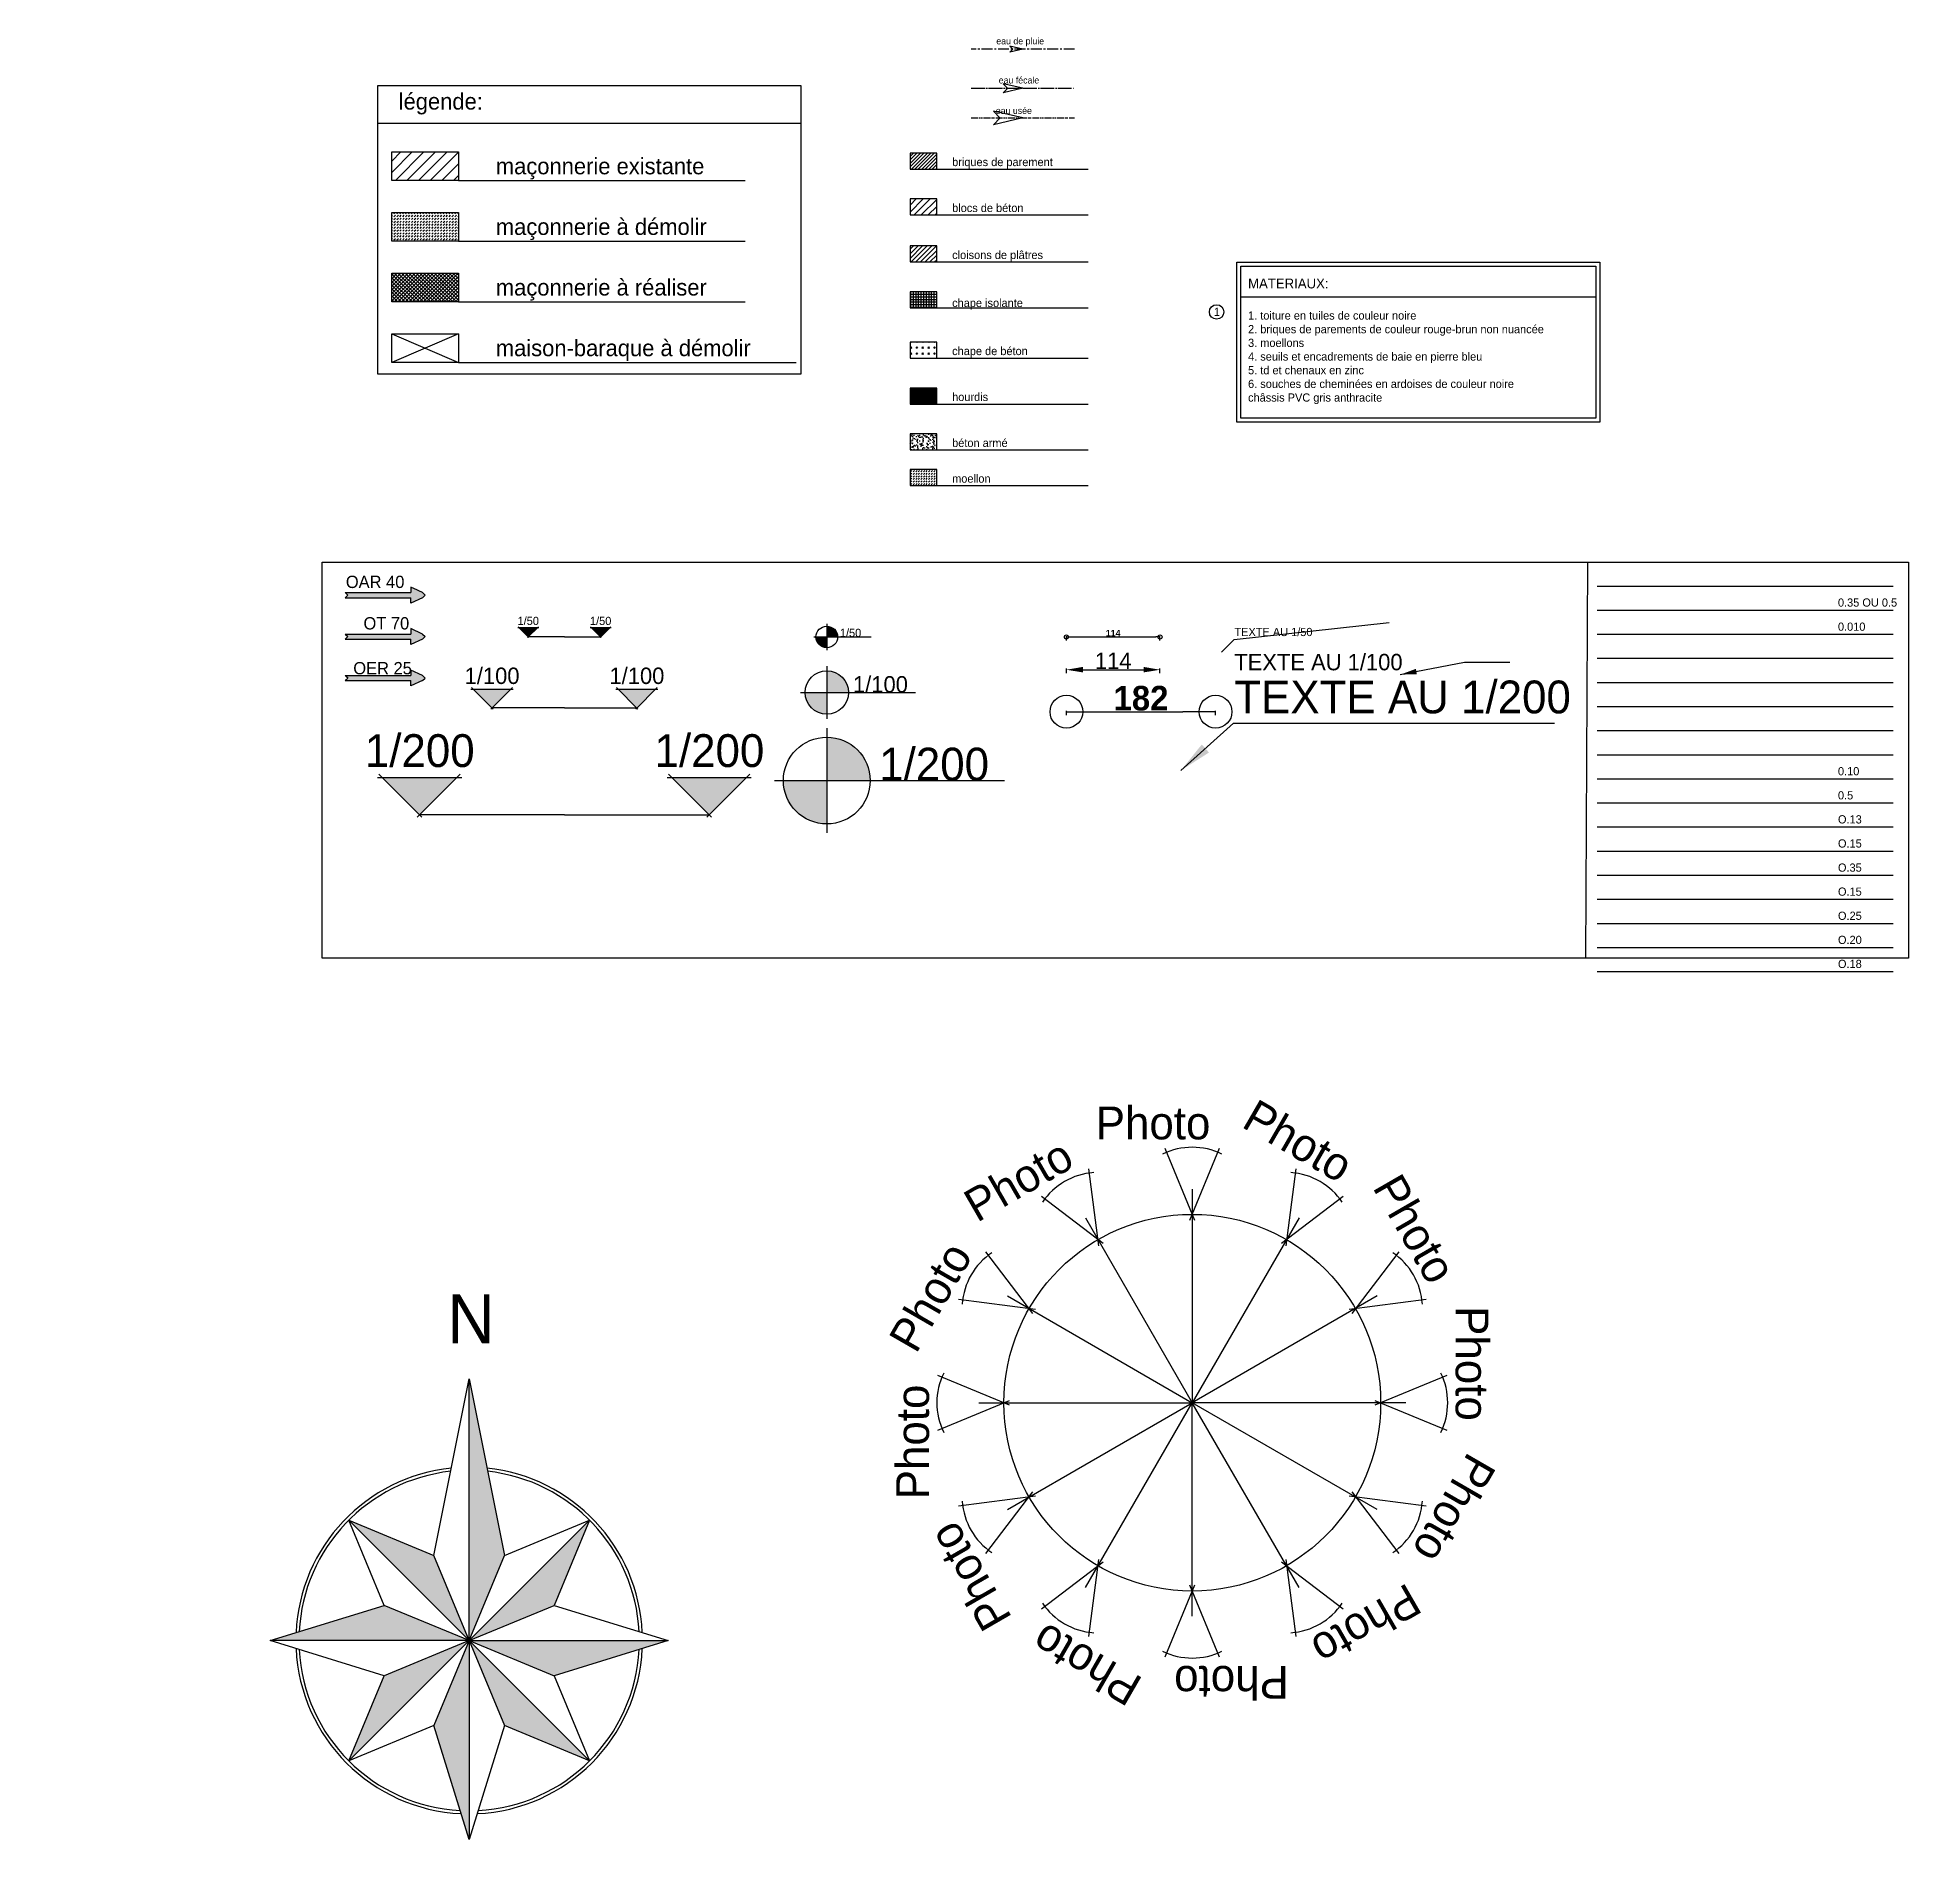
# Model space of a CAD drawing. Header units: millimetres. Extents: x -44462 to 306987, y -116160 to 12874.
# Drawn here: x -1223 to 1057, y -1036 to 1161 of the extents above; entities that cross this region are included whole.
import ezdxf
from ezdxf.enums import TextEntityAlignment as Align

# ---------------------------------------------------------------- set-up
doc = ezdxf.new("R2010")
doc.units = ezdxf.units.MM
doc.header["$PDMODE"] = 35
doc.header["$PDSIZE"] = 10
for name, pattern in [('ACAD_ISO04W100', [30, 24, -3, 0, -3]), ('ACAD_ISO12W100', [21, 12, -3, 0, -3, 0, -3]), ('AXES2', [28.575, 19.05, -3.175, 3.175, -3.175])]:
    doc.linetypes.add(name, pattern=pattern)
for name, color, linetype in [('BLANC', 7, 'Continuous'), ('BLEU', 5, 'Continuous'), ('COTES', 1, 'Continuous'), ('COULEUR 181', 181, 'Continuous'), ('COULEUR 250', 250, 'Continuous'), ('COULEUR 251', 251, 'Continuous'), ('COULEUR 252', 252, 'Continuous'), ('COULEUR 253', 253, 'Continuous'), ('COULEUR 254', 254, 'Continuous'), ('COULEUR 30', 30, 'Continuous'), ('COULEUR 8', 8, 'Continuous'), ('COULEUR 9', 9, 'Continuous'), ('CYAN', 4, 'Continuous'), ('D_______CT', 2, 'Continuous'), ('HACHURE', 8, 'Continuous'), ('JAUNE', 2, 'Continuous'), ('MAGENTA', 6, 'Continuous'), ('MURS', 7, 'Continuous'), ('MURS COUPES', 7, 'Continuous'), ('ROUGE', 1, 'Continuous'), ('TEXTE', 1, 'Continuous'), ('VERT', 3, 'Continuous')]:
    doc.layers.add(name, color=color, linetype=linetype)
doc.styles.add('CENTURY GOTHIC', font='GOTHIC.TTF')
doc.styles.add('Century Gothic Gras', font='GOTHICB.TTF')
doc.styles.add('COMICS', font='comic.TTF', dxfattribs={"height": 10})
doc.styles.add('short', font='GOTHIC.TTF')
doc.styles.add('style1', font='comic.TTF', dxfattribs={"height": 12})
doc.dimstyles.new('1-100', dxfattribs={"dimtxt": 20, "dimasz": 20, "dimexe": 1.25, "dimexo": 0.625, "dimtad": 1, "dimdec": 0, "dimtxsty": 'CENTURY GOTHIC', "dimcen": 2.5, "dimclrd": 8, "dimclre": 8, "dimclrt": 1, "dimadec": 0, "dimazin": 0, "dimtfac": 1, "dimtdec": 0, "dimtmove": 0, "dimatfit": 3, "dimfxl": 0, "dimarcsym": 0})
doc.dimstyles.new('1-200', dxfattribs={"dimtxt": 30, "dimasz": 40, "dimexe": 1.25, "dimexo": 0.625, "dimtad": 1, "dimdec": 0, "dimtxsty": 'Century Gothic Gras', "dimblk": 'ORIGIN', "dimcen": 2.5, "dimclrd": 8, "dimclre": 5, "dimclrt": 6, "dimadec": 0, "dimazin": 0, "dimtfac": 1, "dimtdec": 0, "dimtmove": 0, "dimatfit": 3, "dimldrblk": 'ORIGIN', "dimfxl": 0, "dimarcsym": 0})
doc.dimstyles.new('1-50', dxfattribs={"dimtxt": 8, "dimasz": 5, "dimexe": 1.25, "dimexo": 0.625, "dimtad": 1, "dimdec": 0, "dimtxsty": 'Century Gothic Gras', "dimblk": 'ORIGIN', "dimcen": 5, "dimclrd": 8, "dimclre": 5, "dimclrt": 6, "dimadec": 0, "dimazin": 0, "dimtfac": 1, "dimtdec": 0, "dimtmove": 0, "dimatfit": 3, "dimfxl": 0, "dimarcsym": 0})

msp = doc.modelspace()

# ---------------------------------------------------------------- texts
at = {"layer": 'COULEUR 8', "insert": (252.3, 790.6), "char_height": 15, "width": 513.46, "attachment_point": 4, "style": 'CENTURY GOTHIC'}
msp.add_mtext('{\\H0.8x;MATERIAUX:\\P\\P\\H0.8333x;1. toiture en tuiles de couleur noire\\P2. briques de parements de couleur rouge-brun non nuancée\\P3. moellons\\P4. seuils et encadrements de baie en pierre bleu\\P5. td et chenaux en zinc\\P6. souches de cheminées en ardoises de couleur noire\\Pchâssis PVC gris anthracite}', dxfattribs=at)
at = {"layer": 'D_______CT', "color": 7, "linetype": 'Continuous', "char_height": 20, "width": 460.844, "attachment_point": 1, "style": 'short'}
for s, insert in [('légende:', (-783, 1093.1)), ('maçonnerie existante', (-664.6, 1014.2)), ('maçonnerie à démolir', (-664.6, 940.3)), ('maçonnerie à réaliser', (-664.6, 866.4)), ('maison-baraque à démolir ', (-664.6, 792.5))]:
    msp.add_mtext(s, dxfattribs=dict(at, insert=insert))
at = {"layer": 'TEXTE', "attachment_point": 1, "style": 'CENTURY GOTHIC'}
for s, insert, char_height, width in [('eau de pluie', (-54.6, 1160.6), 8, 128.287), (' eau fécale', (-54.6, 1112.9), 8, 128.287), ('eau usée', (-55.2, 1075.8), 8, 128.287), ('briques de parement', (-108.4, 1014.2), 10, 190.862), ('blocs de béton', (-108.4, 958.2), 10, 190.862), ('cloisons de plâtres', (-108.4, 900.9), 10, 190.862), ('chape isolante', (-108.4, 842.4), 10, 190.862), ('chape de béton', (-108.4, 783.8), 10, 190.862), ('hourdis', (-108.4, 727.8), 10, 190.862), ('béton armé', (-108.4, 671.8), 10, 190.862), ('moellon', (-108.4, 628.3), 10, 190.862), ('0.35 OU 0.5', (971.3, 477.2), 10, 102.342), ('TEXTE AU 1/50', (235.7, 441.3), 10, 102.342), ('0.010', (971.3, 447.8), 10, 102.342), ('TEXTE AU 1/100', (235.5, 409.6), 20, 323.616), ('TEXTE AU 1/200', (235.5, 377.1), 40, 396.942), ('0.10', (971.3, 271.6), 10, 102.342), ('0.5', (971.3, 242.2), 10, 102.342), ('O.13', (971.3, 212.9), 10, 102.342), ('O.15', (971.3, 183.5), 10, 102.342), ('O.35', (971.3, 154.1), 10, 102.342), ('O.15', (971.3, 124.8), 10, 102.342), ('O.25', (971.3, 95.4), 10, 102.342), ('O.20', (971.3, 66), 10, 102.342), ('O.18', (971.3, 36.7), 10, 102.342)]:
    msp.add_mtext(s, dxfattribs=dict(at, insert=insert, char_height=char_height, width=width))

# ---------------------------------------------------------------- blocks, each defined once
blk = doc.blocks.new('_Origin')
at = {"color": 0, "linetype": 'Continuous', "lineweight": -2}
blk.add_line((0, 0), (-1, 0), dxfattribs=at)
blk.add_circle((0, 0), 0.5, dxfattribs=at)
blk = doc.blocks.new('*D1')
at = {"layer": 'COTES', "color": 5, "lineweight": -2}
for p, q in [((30.9, 425.9), (30.9, 431.4)), ((144.9, 425.9), (144.9, 431.4))]:
    blk.add_line(p, q, dxfattribs=at)
at = {"layer": 'COTES', "color": 8, "lineweight": -2}
blk.add_line((35.9, 430.2), (139.9, 430.2), dxfattribs=at)
at = {"layer": 'Defpoints', "color": 0}
for p in [(30.9, 425.3), (144.9, 430.2), (144.9, 425.3)]:
    blk.add_point(p, dxfattribs=at)
at = {"layer": 'COTES', "color": 8, "lineweight": -2, "xscale": 5, "yscale": 5, "zscale": 5, "rotation": 180}
blk.add_blockref('_Origin', (30.9, 430.2), dxfattribs=at)
at = {"layer": 'COTES', "color": 8, "lineweight": -2, "xscale": 5, "yscale": 5, "zscale": 5}
blk.add_blockref('_Origin', (144.9, 430.2), dxfattribs=at)
at = {"layer": 'COTES', "color": 6, "insert": (87.9, 434.9), "char_height": 8, "attachment_point": 5, "style": 'Century Gothic Gras'}
blk.add_mtext('114', dxfattribs=at)
blk = doc.blocks.new('*D2')
at = {"layer": 'COTES', "color": 8, "lineweight": -2}
for p, q in [((30.9, 386), (30.9, 391.6)), ((50.9, 390.3), (124.9, 390.3)), ((144.9, 386), (144.9, 391.6))]:
    blk.add_line(p, q, dxfattribs=at)
at = {"layer": 'COTES', "color": 8}
for points in [[(50.9, 393.7), (50.9, 387), (30.9, 390.3)], [(124.9, 393.7), (124.9, 387), (144.9, 390.3)]]:
    blk.add_solid(points, dxfattribs=at)
at = {"layer": 'Defpoints', "color": 0}
for p in [(144.9, 390.3), (30.9, 385.4), (144.9, 385.4)]:
    blk.add_point(p, dxfattribs=at)
at = {"layer": 'COTES', "color": 1, "insert": (87.9, 401.2), "char_height": 20, "attachment_point": 5, "style": 'CENTURY GOTHIC'}
blk.add_mtext('114', dxfattribs=at)
blk = doc.blocks.new('*D3')
at = {"layer": 'COTES', "color": 5, "lineweight": -2}
for p, q in [((30.9, 334.8), (30.9, 340.3)), ((212.7, 334.8), (212.7, 340.3))]:
    blk.add_line(p, q, dxfattribs=at)
at = {"layer": 'COTES', "color": 8, "lineweight": -2}
blk.add_line((70.9, 339.1), (172.7, 339.1), dxfattribs=at)
at = {"layer": 'Defpoints', "color": 0}
for p in [(30.9, 334.1), (212.7, 339.1), (212.7, 334.1)]:
    blk.add_point(p, dxfattribs=at)
at = {"layer": 'COTES', "color": 8, "lineweight": -2, "xscale": 40, "yscale": 40, "zscale": 40, "rotation": 180}
blk.add_blockref('_Origin', (30.9, 339.1), dxfattribs=at)
at = {"layer": 'COTES', "color": 8, "lineweight": -2, "xscale": 40, "yscale": 40, "zscale": 40}
blk.add_blockref('_Origin', (212.7, 339.1), dxfattribs=at)
at = {"layer": 'COTES', "color": 6, "insert": (121.8, 355.4), "char_height": 30, "attachment_point": 5, "style": 'Century Gothic Gras'}
blk.add_mtext('182', dxfattribs=at)
blk = doc.blocks.new('niveau_élévation_gauche')
blk.add_hatch(color=256).paths.add_polyline_path([(-55.55, 11.41), (-44.13, 0), (-32.72, 11.41)])
for p, q in [((-56.96, 11.41), (-31.3, 11.41)), ((-56.55, 12.41), (-43.43, -0.71)), ((-31.72, 12.41), (-44.84, -0.71)), ((0, 0), (-44.13, 0))]:
    blk.add_line(p, q)
at = {"style": 'COMICS'}
blk.add_attdef('NIVEAU', text='', height=10, dxfattribs=at).set_placement((-44.08, 14.6), align=Align.CENTER)
blk = doc.blocks.new('niveau_plan')
h = blk.add_hatch(color=256)
h.paths.add_polyline_path([(13.21, 0, 0.414214), (0, 13.21), (0, 0)])
h.paths.add_polyline_path([(-13.21, 0, 0.414214), (0, -13.21), (0, 0)])
for p, q in [((0, 15.98), (0, -15.98)), ((-15.98, 0), (54.12, 0))]:
    blk.add_line(p, q)
blk.add_circle((0, 0), 13.21)
at = {"style": 'COMICS'}
for tag, p in [('NIVEAUPLANS', (15.98, 0)), ('COMMENTAIRE', (15.98, -14.56))]:
    blk.add_attdef(tag, p, '', height=10, dxfattribs=at)
blk = doc.blocks.new('niveau_élévation_droite')
blk.add_hatch(color=256).paths.add_polyline_path([(32.72, 11.41), (44.13, 0), (55.55, 11.41)])
for p, q in [((31.3, 11.41), (56.96, 11.41)), ((31.72, 12.41), (44.84, -0.71)), ((56.55, 12.41), (43.43, -0.71)), ((0, 0), (44.13, 0))]:
    blk.add_line(p, q)
at = {"style": 'COMICS'}
blk.add_attdef('NIVEAU', text='', height=10, dxfattribs=at).set_placement((44.19, 14.6), align=Align.CENTER)
blk = doc.blocks.new('photon°')
for p, q in [((-33.3, 80.4), (2.9, -7)), ((-2.9, -7), (33.3, 80.4))]:
    blk.add_line(p, q)
blk.add_arc((0, 0), 81.7, 63.7617, 116.2383)
at = {"style": 'CENTURY GOTHIC'}
blk.add_text('Photo ', height=40, dxfattribs=at).set_placement((-117.7, 91.3))
blk.add_attdef('N°', (53, 91.3), '', height=40, dxfattribs=at)
blk = doc.blocks.new('A$C48831500')
at = {"layer": 'BLANC', "linetype": 'Continuous'}
blk.add_hatch(color=7, dxfattribs=at).paths.add_polyline_path([(90.9, 3.1), (76.8, 9.7), (76.8, 3.1), (-3.1, 3.1), (0, 0), (-3.1, -3.1), (76.8, -3.1), (76.8, -5.5), (76.8, -9.7), (90.9, -3.1), (94.1, 0)])
at = {"layer": 'BLANC', "color": 7}
for p, q in [((-3.1, 3.1), (76.8, 3.1)), ((90.9, 3.1), (76.8, 9.7)), ((76.8, 9.7), (76.8, 3.1)), ((-3.1, -3.1), (76.8, -3.1)), ((90.9, -3.1), (76.8, -9.7)), ((76.8, -9.7), (76.8, -3.1))]:
    blk.add_line(p, q, dxfattribs=at)
at = {"layer": 'BLANC', "color": 7, "linetype": 'Continuous'}
for p, q in [((-3.1, 3.1), (0, 0)), ((-3.1, -3.1), (0, 0)), ((76.8, 5.5), (76.8, 3.1)), ((90.9, 3.1), (94.1, 0)), ((76.8, -5.5), (76.8, -3.1)), ((90.9, -3.1), (94.1, 0))]:
    blk.add_line(p, q, dxfattribs=at)
blk = doc.blocks.new('n°')
blk.add_circle((0, 0), 8.82)
at = {"style": 'COMICS'}
blk.add_attdef('N°', (-0.8, -4.8), '', height=10, dxfattribs=at)
blk = doc.blocks.new('A$C63FE3AD6')
at = {"layer": 'MAGENTA'}
for p, q in [((0, 0), (-3.7, 16)), ((-3.7, 16), (0.1, 12.3)), ((3.7, 16), (-0.1, 12.3)), ((0, 0), (3.7, 16))]:
    blk.add_line(p, q, dxfattribs=at)
blk = doc.blocks.new('A$C5EB44E52')
at = {"linetype": 'Continuous'}
h = blk.add_hatch(color=256, dxfattribs=at)
h.paths.add_polyline_path([(485.2, 485.2), (571, 692.4), (485.2, 1123.4)])
h.paths.add_polyline_path([(485.2, 485.2), (692.4, 571), (778.6, 778.6)])
h.paths.add_polyline_path([(970.4, 485.2), (485.2, 485.2), (692.4, 399.4)])
h.paths.add_polyline_path([(485.2, 485.2), (571, 278.1), (778.6, 191.8)])
h.paths.add_polyline_path([(485.2, 485.2), (399.4, 278.1), (485.2, 0)])
h.paths.add_polyline_path([(485.2, 485.2), (278.1, 399.4), (191.8, 191.8)])
h.paths.add_polyline_path([(278.1, 571), (0, 485.2), (485.2, 485.2)])
h.paths.add_polyline_path([(399.4, 692.4), (191.8, 778.6), (485.2, 485.2)])
for p, q in [((399.4, 692.4), (485.2, 1123.4)), ((485.2, 485.2), (485.2, 1123.4)), ((485.2, 1123.4), (571, 692.4)), ((278.1, 571), (191.8, 778.6)), ((191.8, 191.8), (778.6, 778.6)), ((778.6, 191.8), (191.8, 778.6)), ((191.8, 778.6), (399.4, 692.4)), ((571, 692.4), (778.6, 778.6)), ((778.6, 778.6), (692.4, 571)), ((485.2, 485.2), (399.4, 692.4)), ((485.2, 485.2), (571, 692.4)), ((0, 485.2), (278.1, 571)), ((485.2, 485.2), (278.1, 571)), ((485.2, 485.2), (692.4, 571)), ((692.4, 571), (970.4, 485.2)), ((485.2, 485.2), (0, 485.2)), ((278.1, 399.4), (0, 485.2)), ((485.2, 485.2), (278.1, 399.4)), ((485.2, 485.2), (399.4, 278.1)), ((485.2, 485.2), (485.2, 0)), ((485.2, 485.2), (970.4, 485.2)), ((485.2, 485.2), (692.4, 399.4)), ((485.2, 485.2), (571, 278.1)), ((970.4, 485.2), (692.4, 399.4)), ((191.8, 191.8), (278.1, 399.4)), ((692.4, 399.4), (778.6, 191.8)), ((399.4, 278.1), (191.8, 191.8)), ((485.2, 0), (399.4, 278.1)), ((571, 278.1), (485.2, 0)), ((778.6, 191.8), (571, 278.1))]:
    blk.add_line(p, q, dxfattribs=at)
for radius, start, end in [(422.5, 95.8955, 177.3532), (415, 96.2154, 176.98), (422.5, 2.6468, 84.1045), (415, 3.02, 83.7846), (422.5, 182.6468, 267.3532), (415, 183.02, 266.98), (422.5, 272.6468, 357.3532), (415, 273.02, 356.98)]:
    blk.add_arc((485.2, 485.2), radius, start, end, dxfattribs=at)
at = {"linetype": 'Continuous', "insert": (431.9, 1329.4), "char_height": 120, "width": 920.175, "attachment_point": 1, "style": 'style1'}
blk.add_mtext('N', dxfattribs=at)

# ---------------------------------------------------------------- dimensions: what is measured, and where the dimension line sits
at = {"layer": 'COTES'}
for base, p1, p2, dimstyle, picture, middle in [((144.9, 430.2), (30.9, 425.3), (144.9, 425.3), '1-50', '*D1', (87.9, 434.9)), ((144.9, 390.3), (30.9, 385.4), (144.9, 385.4), '1-100', '*D2', (87.9, 401.2)), ((212.7, 339.1), (30.9, 334.1), (212.7, 334.1), '1-200', '*D3', (121.8, 355.4))]:
    dim = msp.add_linear_dim(base=base, p1=p1, p2=p2, dimstyle=dimstyle, dxfattribs=at)
    dim.commit()
    dim.dimension.update_dxf_attribs({"geometry": picture, "text_midpoint": middle})

# ---------------------------------------------------------------- hatches: boundary and pattern name
at = {"lineweight": -2}
h = msp.add_hatch(dxfattribs=at)
h.set_pattern_fill('CROSS', color=8, scale=20, angle=135, style=0)
h.paths.add_polyline_path([(-1190.8, 230.6), (-1223.3, 230.6), (-1223.3, 211.1), (-1190.8, 211.1)])
at = {"layer": 'COULEUR 8'}
h = msp.add_hatch(dxfattribs=at)
h.set_pattern_fill('_USER', color=8, scale=10, angle=45, style=0, pattern_type=0)
h.set_pattern_definition([(45, (-4027.272, 16329.115), (-7.071068, 7.071068), [])])
h.paths.add_polyline_path([(-710.1, 1021.4), (-791.5, 1021.4), (-791.5, 986.6), (-710.1, 986.6)])
h = msp.add_hatch(dxfattribs=at)
h.set_pattern_fill('DASH', color=8, scale=20, angle=45, style=0)
h.set_pattern_definition([(45, (-4027.2725, 16329.1149), (2e-16, 3.5355339), [2.5, -2.5])])
h.paths.add_polyline_path([(-710.1, 947.5), (-791.5, 947.5), (-791.5, 912.7), (-710.1, 912.7)])
h = msp.add_hatch(dxfattribs=at)
h.set_pattern_fill('ANSI37', color=8, scale=25, angle=0.553, style=0)
h.set_pattern_definition([(45.55297, (-4027.2725, 16329.115), (-2.2309317, 2.18827986), []), (135.55297, (-4027.2725, 16329.115), (-2.18827986, -2.2309317), [])])
h.paths.add_polyline_path([(-710.1, 873.7), (-791.5, 873.7), (-791.5, 838.8), (-710.1, 838.8)])
at = {"layer": 'HACHURE'}
h = msp.add_hatch(dxfattribs=at)
h.set_pattern_fill('_USER', color=256, scale=3, angle=45, style=0, pattern_type=0)
h.set_pattern_definition([(45, (1063.5887, 559.1866), (-2.12132, 2.12132), [])])
h.paths.add_polyline_path([(-127.2, 1020.1), (-159.7, 1020.1), (-159.7, 1000.6), (-127.2, 1000.6)])
h = msp.add_hatch(dxfattribs=at)
h.set_pattern_fill('_USER', color=256, scale=6, angle=45, style=0, pattern_type=0)
h.set_pattern_definition([(45, (1063.589, 559.1866), (-4.24264, 4.24264), [])])
h.paths.add_polyline_path([(-127.2, 964.1), (-159.7, 964.1), (-159.7, 944.6), (-127.2, 944.6)])
h = msp.add_hatch(dxfattribs=at)
h.set_pattern_fill('_USER', color=256, scale=4, angle=45, style=0, pattern_type=0)
h.set_pattern_definition([(45, (1063.5887, 559.1866), (-2.828427, 2.828427), [])])
h.paths.add_polyline_path([(-127.2, 906.9), (-159.7, 906.9), (-159.7, 887.4), (-127.2, 887.4)])
h = msp.add_hatch(dxfattribs=at)
h.set_pattern_fill('NET', color=256, angle=360, style=0)
h.set_pattern_definition([(360, (1063.5887, 559.1866), (3e-14, 3.175), []), (90, (1063.5887, 559.1866), (-3.175, 3e-14), [])])
h.paths.add_polyline_path([(-127.2, 850.9), (-159.7, 850.9), (-159.7, 831.4), (-127.2, 831.4)])
h = msp.add_hatch(dxfattribs=at)
h.set_pattern_fill('CROSS', color=256, scale=0.8, angle=135, style=0)
h.set_pattern_definition([(135, (1063.5887, 559.1866), (-7.184205, 7e-14), [2.54, -7.62]), (225, (1063.5887, 560.9826), (-7e-14, -7.184205), [2.54, -7.62])])
h.paths.add_polyline_path([(-127.2, 789.7), (-159.7, 789.7), (-159.7, 770.2), (-127.2, 770.2)])
h = msp.add_hatch(dxfattribs=at)
h.set_pattern_fill('_USER', color=256, angle=45, style=0, pattern_type=0)
h.set_pattern_definition([(45, (1063.5887, 559.1866), (-0.7071068, 0.7071068), [])])
h.paths.add_polyline_path([(-127.2, 733.7), (-159.7, 733.7), (-159.7, 714.2), (-127.2, 714.2)])
h = msp.add_hatch(dxfattribs=at)
h.set_pattern_fill('AR-CONC', color=256, scale=0.05, style=0)
h.set_pattern_definition([(50, (1063.589, 559.1866), (9.109233, -0.796954), [0.9525, -10.4775]), (355, (1063.589, 559.187), (-1.76214, 9.55283), [0.762, -8.382]), (100.451, (1064.348, 559.12), (7.347125, 8.755834), [0.8095, -8.9045]), (46.1842, (1063.589, 561.727), (13.55395, -2.10212), [1.42875, -15.71625]), (96.6356, (1064.718, 561.551), (11.87021, 12.37128), [1.21425, -13.35675]), (351.184, (1063.589, 561.727), (11.87023, 12.37126), [1.143, -12.573]), (21, (1064.859, 561.0916), (7.580744, -5.113276), [0.9525, -10.4775]), (326, (1064.859, 561.092), (3.0901, 9.2094), [0.762, -8.382]), (71.4514, (1065.4905, 560.6655), (10.670825, 4.09614), [0.8095, -8.9045]), (37.5, (1063.5887, 559.1866), (0.15443, 4.227752), [0, -8.2804, 0, -8.509, 0, -8.41375]), (7.5, (1063.5887, 559.1866), (3.340983, 5.009029), [0, -4.8514, 0, -8.0899, 0, -3.20675]), (327.5, (1060.7566, 559.1866), (6.77953, -0.286437), [0, -3.175, 0, -9.906, 0, -13.1445]), (317.5, (1059.4866, 559.1866), (7.40646, 1.271325), [0, -4.1275, 0, -6.5786, 0, -9.3345])])
h.paths.add_polyline_path([(-127.2, 677.7), (-159.7, 677.7), (-159.7, 658.2), (-127.2, 658.2)])
h = msp.add_hatch(dxfattribs=at)
h.set_pattern_fill('DASH', color=256, scale=0.7, angle=45, style=0)
h.set_pattern_definition([(45, (1063.5887, 559.1866), (2e-16, 3.1430896), [2.2225, -2.2225])])
h.paths.add_polyline_path([(-127.2, 634.3), (-159.7, 634.3), (-159.7, 614.8), (-127.2, 614.8)])

# ---------------------------------------------------------------- linework, layer by layer
at = {"color": 142}
msp.add_line((666.1, 521.4), (663.4, 38.7), dxfattribs=at)
msp.add_line((678, 492.3), (1038.7, 492.3))
msp.add_lwpolyline([(-876.3, 521.4), (1057.4, 521.4), (1057.4, 38.7), (-876.3, 38.7)], close=True, dxfattribs=at)
at = {"layer": 'BLANC'}
msp.add_line((678, 462.9), (1038.7, 462.9), dxfattribs=at)
at = {"layer": 'BLEU'}
msp.add_line((678, 433.5), (1038.7, 433.5), dxfattribs=at)
at = {"layer": 'COULEUR 181'}
msp.add_line((678, 22.4), (1038.7, 22.4), dxfattribs=at)
at = {"layer": 'COULEUR 250'}
msp.add_line((678, 404.2), (1038.7, 404.2), dxfattribs=at)
at = {"layer": 'COULEUR 251'}
msp.add_line((678, 374.8), (1038.7, 374.8), dxfattribs=at)
at = {"layer": 'COULEUR 252'}
msp.add_line((678, 345.4), (1038.7, 345.4), dxfattribs=at)
at = {"layer": 'COULEUR 253'}
msp.add_line((678, 316.1), (1038.7, 316.1), dxfattribs=at)
at = {"layer": 'COULEUR 254'}
msp.add_line((678, 286.7), (1038.7, 286.7), dxfattribs=at)
at = {"layer": 'COULEUR 30'}
msp.add_line((678, 51.8), (1038.7, 51.8), dxfattribs=at)
at = {"layer": 'COULEUR 8'}
for p, q in [((676, 844.4), (243.5, 844.4)), ((678, 257.3), (1038.7, 257.3))]:
    msp.add_line(p, q, dxfattribs=at)
for points in [[(238.5, 887.2), (681, 887.2), (681, 691.9), (238.5, 691.9)], [(243.5, 882.2), (676, 882.2), (676, 696.9), (243.5, 696.9)]]:
    msp.add_lwpolyline(points, close=True, dxfattribs=at)
at = {"layer": 'COULEUR 9'}
msp.add_line((678, 228), (1038.7, 228), dxfattribs=at)
at = {"layer": 'CYAN'}
msp.add_line((678, 198.6), (1038.7, 198.6), dxfattribs=at)
at = {"layer": 'JAUNE'}
msp.add_line((678, 169.2), (1038.7, 169.2), dxfattribs=at)
at = {"layer": 'MAGENTA', "linetype": 'AXES2', "ltscale": 0.7}
msp.add_line((40.9, 1146.8), (-85.1, 1146.8), dxfattribs=at)
at = {"layer": 'MAGENTA', "linetype": 'ACAD_ISO04W100', "ltscale": 0.7}
msp.add_line((-85.1, 1099.1), (40.9, 1099.1), dxfattribs=at)
at = {"layer": 'MAGENTA', "linetype": 'ACAD_ISO12W100', "ltscale": 0.7}
msp.add_line((-85.1, 1063), (40.9, 1063), dxfattribs=at)
at = {"layer": 'MAGENTA'}
msp.add_line((678, 139.9), (1038.7, 139.9), dxfattribs=at)
at = {"layer": 'MURS COUPES', "color": 8}
for p, q in [((-808.4, 1056.7), (-292.9, 1056.7)), ((-710.1, 986.6), (-360.5, 986.6)), ((-710.1, 912.7), (-360.5, 912.7)), ((-710.1, 838.8), (-360.5, 838.8)), ((-710.1, 764.9), (-298.6, 764.9))]:
    msp.add_line(p, q, dxfattribs=at)
at = {"layer": 'MURS COUPES', "color": 7}
for p, q in [((-791.5, 799.8), (-710.1, 764.9)), ((-710.1, 799.8), (-791.5, 764.9))]:
    msp.add_line(p, q, dxfattribs=at)
at = {"layer": 'MURS COUPES', "color": 8}
for points in [[(-808.4, 1102.3), (-292.9, 1102.3), (-292.9, 750.5), (-808.4, 750.5)], [(-791.5, 1021.4), (-710.1, 1021.4), (-710.1, 986.6), (-791.5, 986.6)], [(-791.5, 947.5), (-710.1, 947.5), (-710.1, 912.7), (-791.5, 912.7)], [(-791.5, 873.7), (-710.1, 873.7), (-710.1, 838.8), (-791.5, 838.8)], [(-791.5, 799.8), (-710.1, 799.8), (-710.1, 764.9), (-791.5, 764.9)]]:
    msp.add_lwpolyline(points, close=True, dxfattribs=at)
at = {"layer": 'ROUGE'}
msp.add_line((678, 110.5), (1038.7, 110.5), dxfattribs=at)
at = {"layer": 'TEXTE'}
for p, q in [((-127.2, 1020.1), (-159.7, 1020.1)), ((-159.7, 1020.1), (-159.7, 1000.6)), ((-127.2, 1000.6), (-127.2, 1020.1)), ((-159.7, 1000.6), (57.5, 1000.6)), ((-127.2, 964.1), (-159.7, 964.1)), ((-159.7, 964.1), (-159.7, 944.6)), ((-127.2, 944.6), (-127.2, 964.1)), ((-159.7, 944.6), (57.5, 944.6)), ((-127.2, 906.9), (-159.7, 906.9)), ((-159.7, 906.9), (-159.7, 887.4)), ((-127.2, 887.4), (-127.2, 906.9)), ((-159.7, 887.4), (57.5, 887.4)), ((-127.2, 850.9), (-159.7, 850.9)), ((-159.7, 850.9), (-159.7, 831.4)), ((-127.2, 831.4), (-127.2, 850.9)), ((-159.7, 831.4), (57.5, 831.4)), ((-127.2, 789.7), (-159.7, 789.7)), ((-159.7, 789.7), (-159.7, 770.2)), ((-127.2, 770.2), (-127.2, 789.7)), ((-159.7, 770.2), (57.5, 770.2)), ((-127.2, 733.7), (-159.7, 733.7)), ((-159.7, 733.7), (-159.7, 714.2)), ((-127.2, 714.2), (-127.2, 733.7)), ((-159.7, 714.2), (57.5, 714.2)), ((-127.2, 677.7), (-159.7, 677.7)), ((-159.7, 677.7), (-159.7, 658.2)), ((-127.2, 658.2), (-127.2, 677.7)), ((-159.7, 658.2), (57.5, 658.2)), ((-127.2, 634.3), (-159.7, 634.3)), ((-159.7, 634.3), (-159.7, 614.8)), ((-127.2, 614.8), (-127.2, 634.3)), ((-159.7, 614.8), (57.5, 614.8)), ((184.3, -243), (184.3, -503.2)), ((54.3, -277.8), (184.3, -503.2)), ((314.4, -277.8), (184.3, -503.2)), ((-41, -373.1), (184.3, -503.2)), ((409.7, -373.1), (184.3, -503.2)), ((-75.8, -503.2), (184.3, -503.2)), ((-41, -633.2), (184.3, -503.2)), ((54.3, -728.5), (184.3, -503.2)), ((184.3, -763.3), (184.3, -503.2)), ((314.4, -728.5), (184.3, -503.2)), ((409.7, -633.2), (184.3, -503.2)), ((444.5, -503.2), (184.3, -503.2))]:
    msp.add_line(p, q, dxfattribs=at)
msp.add_circle((184.3, -503.2), 229.6, dxfattribs=at)
at = {"layer": 'VERT'}
msp.add_line((678, 81.1), (1038.7, 81.1), dxfattribs=at)

# ---------------------------------------------------------------- block references
ref = msp.add_blockref('n°', (214, 826.4))
ref.add_attrib('N°', '1', (210.6, 821.6), dxfattribs={"height": 10, "style": 'COMICS'})
at = {"layer": 'BLEU', "rotation": 90}
msp.add_blockref('A$C63FE3AD6', (-22.1, 1146.8), dxfattribs=at)
for p, xscale, yscale, zscale in [((-22.1, 1099.1), 1.5, 1.499999999999091, 1.5), ((-22.1, 1063), -2.25, 2.25, 2.25)]:
    msp.add_blockref('A$C63FE3AD6', p, dxfattribs=dict(at, xscale=xscale, yscale=yscale, zscale=zscale))
at = {"layer": 'ROUGE'}
for name, p, values in [('niveau_élévation_gauche', (-581, 430.2), {'NIVEAU': '1/50'}), ('niveau_élévation_droite', (-581, 430.2), {'NIVEAU': '1/50'}), ('niveau_plan', (-261.2, 430.2), {'NIVEAUPLANS': '1/50'})]:
    msp.add_blockref(name, p, dxfattribs=at).add_auto_attribs(values)
for name, p, xscale, yscale, zscale, values in [('niveau_élévation_gauche', (-581, 343.7), 2, 2, 2, {'NIVEAU': '1/100'}), ('niveau_élévation_droite', (-581, 343.7), 2, 2, 2, {'NIVEAU': '1/100'}), ('niveau_plan', (-261.2, 362.5), 2, 2, 2, {'NIVEAUPLANS': '1/100'}), ('niveau_élévation_gauche', (-581, 213.3), 4, 4, 4, {'NIVEAU': '1/200'}), ('niveau_élévation_droite', (-581, 213.3), 4, 4, 4, {'NIVEAU': '1/200'}), ('niveau_plan', (-261.2, 255.2), 4, 4, 4, {'NIVEAUPLANS': '1/200'})]:
    msp.add_blockref(name, p, dxfattribs=dict(at, xscale=xscale, yscale=yscale, zscale=zscale)).add_auto_attribs(values)
at = {"layer": 'ROUGE', "xscale": 0.5, "yscale": 0.5, "zscale": 0.5}
msp.add_blockref('A$C5EB44E52', (-939.7, -1035.7), dxfattribs=at)
at = {"layer": 'TEXTE'}
for p, rotation in [((299.2, -304.3), 330.0000000000001), ((69.5, -304.3), 30), ((383.2, -388.3), 300.0000000000001), ((-14.5, -388.3), 59.99999999999999), ((414, -503.2), 270), ((-45.3, -503.2), 90), ((383.2, -618), 240), ((-14.5, -618), 120), ((299.2, -702), 210), ((69.5, -702), 150), ((184.3, -732.8), 180)]:
    msp.add_blockref('photon°', p, dxfattribs=dict(at, rotation=rotation))
msp.add_blockref('photon°', (184.3, -273.5), dxfattribs=at)

msp.set_redraw_order([(e.dxf.handle, doc.entitydb.next_handle()) for e in msp.query("TEXT MTEXT ATTDEF DIMENSION ARC_DIMENSION")])  # texts and dimensions are drawn at this point

# ---------------------------------------------------------------- leaders
at = {"layer": 'BLANC'}
for points, override in [([(220, 411.8), (235.2, 427), (424.4, 447.7)], {"dimgap": 0.625, "dimtad": 0}), ([(437.8, 384.3), (516, 399.5), (571.5, 399.5)], {"dimasz": 20, "dimgap": 0.625, "dimtad": 0}), ([(170.5, 267.6), (234.6, 325), (625.6, 325)], {"dimasz": 40, "dimgap": 0.625, "dimtad": 0})]:
    msp.add_leader(points, dimstyle='1-50', override=override, dxfattribs=at)

# ---------------------------------------------------------------- next in the draw order: texts
at = {"layer": 'MURS', "color": 7, "linetype": 'Continuous', "char_height": 15, "attachment_point": 1, "line_spacing_factor": 2, "style": 'CENTURY GOTHIC', "bg_fill": 2}
for s, insert, width in [('OAR 40', (-847.4, 504.9), 79.953), ('OER 25', (-838.3, 399.7), 74.966)]:
    msp.add_mtext(s, dxfattribs=dict(at, insert=insert, width=width))

# ---------------------------------------------------------------- next in the draw order: block references
at = {"layer": 'MURS', "color": 1, "linetype": 'Continuous'}
for p in [(-845, 481.2), (-845, 380.2)]:
    msp.add_blockref('A$C48831500', p, dxfattribs=at)

# ---------------------------------------------------------------- next in the draw order: texts
at = {"layer": 'MURS', "color": 7, "linetype": 'Continuous', "insert": (-825.9, 454.4), "char_height": 15, "width": 95.227, "attachment_point": 1, "line_spacing_factor": 2, "style": 'CENTURY GOTHIC', "bg_fill": 2}
msp.add_mtext('OT 70', dxfattribs=at)

# ---------------------------------------------------------------- next in the draw order: block references
at = {"layer": 'MURS', "color": 1, "linetype": 'Continuous'}
msp.add_blockref('A$C48831500', (-845, 430.7), dxfattribs=at)

doc.saveas('drawing.dxf')
